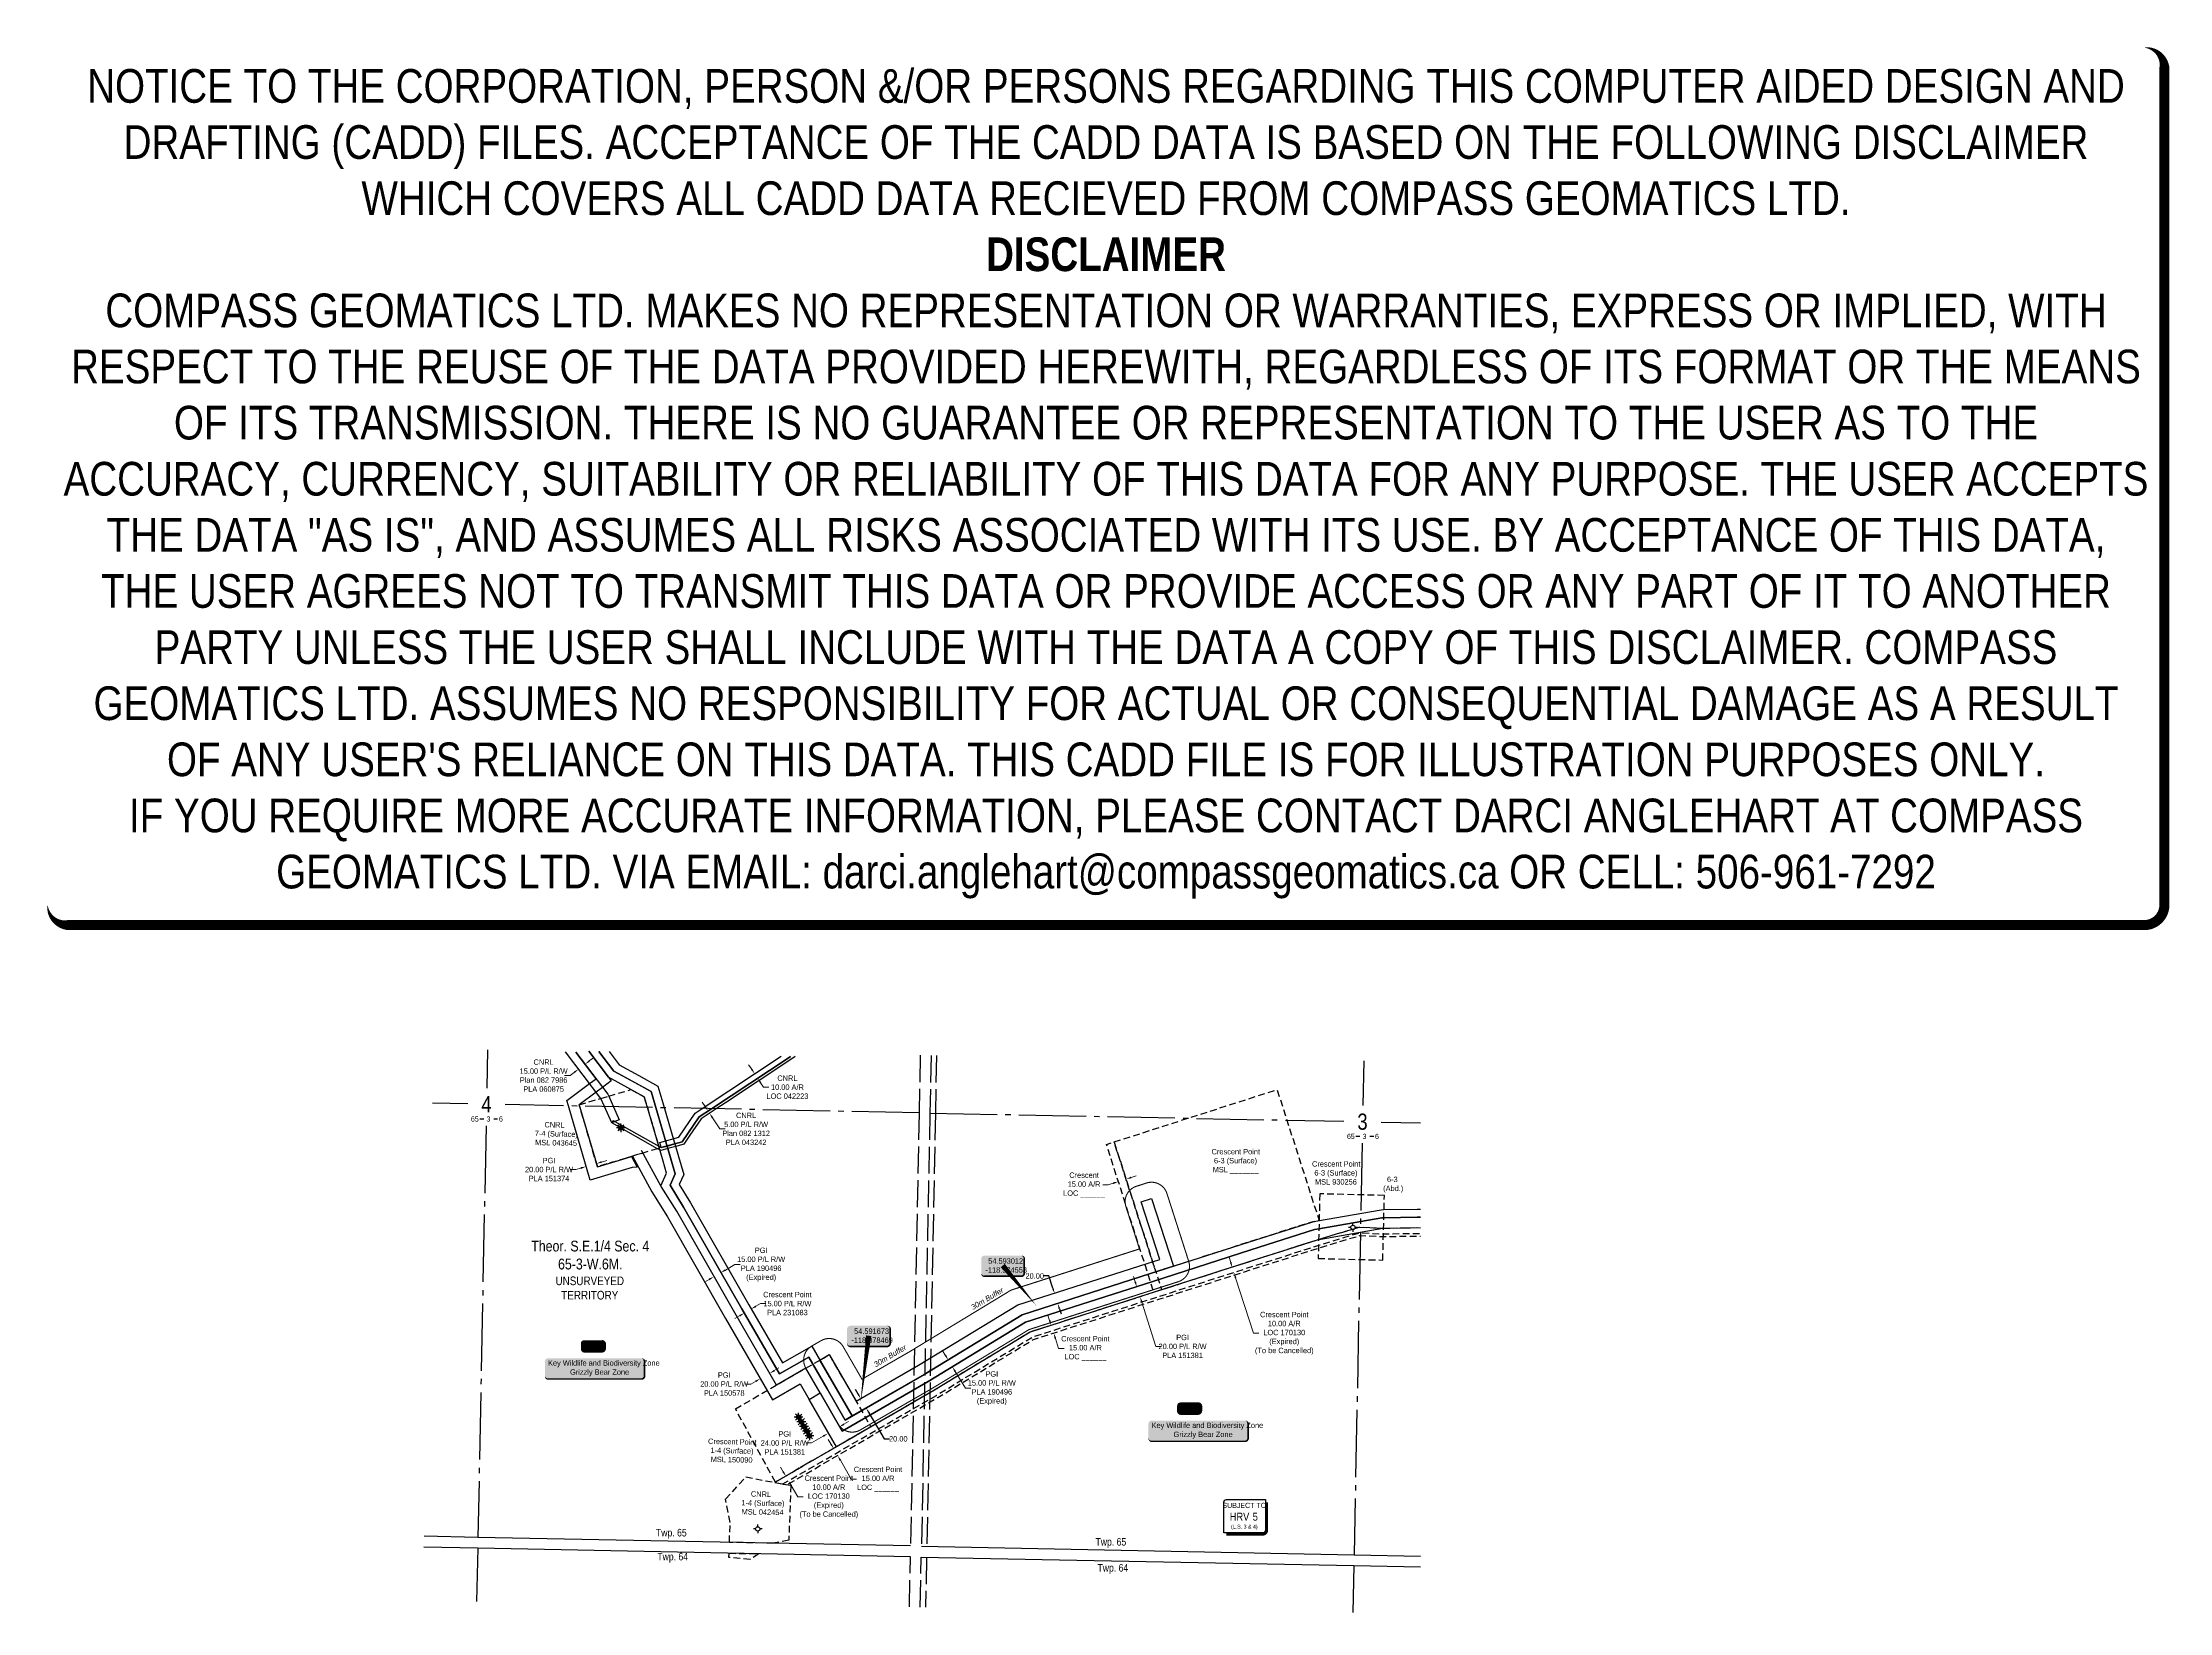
# Model space of a CAD drawing. Extents: x 409342 to 413290, y 6049802 to 6052716.
import ezdxf
from ezdxf.enums import TextEntityAlignment as Align

# ---------------------------------------------------------------- set-up
doc = ezdxf.new("R2010")
doc.units = 0
doc.header["$LTSCALE"] = 5
doc.header["$PDSIZE"] = 5
for name, pattern in [('foc-ACCESSROAD', [3.75, 2.5, -1.25]), ('foc-QUARTERLINE', [33, 25, -3, 2, -3]), ('foc-TIELINE', [1.875, 1.25, -0.625]), ('foc-UNSURVEYED', [12.5, 10, -2.5])]:
    doc.linetypes.add(name, pattern=pattern)
doc.layers.get('Defpoints').update_dxf_attribs({"color": 9})
for name, color, linetype in [('10', 1, 'Continuous'), ('9', 3, 'Continuous'), ('AS-WILDLIFE-BLOCK', 131, 'Continuous'), ('C-RW', 13, 'Continuous'), ('C-WS', 13, 'foc-ACCESSROAD'), ('CG-NOTES', 7, 'Continuous'), ('CTW', 7, 'Continuous'), ('D-TXT', 6, 'Continuous'), ('DETAIL-T', 7, 'Continuous'), ('F-AR', 190, 'foc-ACCESSROAD'), ('F-RW', 190, 'Continuous'), ('F-WS', 190, 'foc-ACCESSROAD'), ('L-QSEC', 8, 'foc-QUARTERLINE'), ('L-SEC', 7, 'Continuous'), ('L-USEC', 7, 'foc-UNSURVEYED'), ('P-BUFFER-YELLOW', 50, 'foc-TIELINE'), ('P-BUFFER-YELLOW-T', 50, 'Continuous'), ('P-PROPOSED', 10, 'Continuous'), ('P-TXT', 4, 'Continuous')]:
    doc.layers.add(name, color=color, linetype=linetype)
for name, color, linetype, lineweight in [('C-AR-T', 13, 'Continuous', 9), ('C-WS-T', 13, 'Continuous', 9), ('F-AR-T', 190, 'Continuous', 9), ('F-RW-T', 190, 'Continuous', 9), ('F-WS-T', 190, 'Continuous', 9)]:
    doc.layers.add(name, color=color, linetype=linetype, lineweight=lineweight)
doc.layers.add('DISCLAIMER', color=7, linetype='Continuous', plot=False)
doc.styles.add('175L', font='ARIALN.TTF', dxfattribs={"height": 20})
doc.styles.add('80', font='ARIALN.TTF', dxfattribs={"height": 10})
doc.styles.add('80CG', font='ARIALN.TTF', dxfattribs={"height": 10})
doc.styles.add('80L', font='ARIALN.TTF', dxfattribs={"height": 10})
doc.styles.add('HRV', font='ARIALN.TTF', dxfattribs={"height": 3})
doc.styles.add('SIMPLEX', font='ARIALN.TTF')
doc.dimstyles.new('Compass 5 000', dxfattribs={"dimscale": 5, "dimtxt": 9, "dimasz": 2, "dimexe": 0.2, "dimexo": 0.0625, "dimgap": 0.5, "dimtad": 0, "dimtih": 1, "dimtoh": 1, "dimzin": 0, "dimdsep": 46, "dimtxsty": '80CG', "dimcen": 0.1, "dimse1": 1, "dimse2": 1, "dimclrd": 256, "dimclrt": 256, "dimaunit": 1, "dimadec": 4, "dimazin": 0, "dimtfac": 0.06, "dimtofl": 0, "dimtmove": 0, "dimatfit": 1, "dimfxl": 0.2, "dimtolj": 1, "dimtzin": 0, "dimlwd": -1, "dimarcsym": 0})

msp = doc.modelspace()

# ---------------------------------------------------------------- texts
at = {"layer": '10', "color": 255, "style": 'SIMPLEX'}
for tag, p in [('4', (410165.854, 6050745.171)), ('3', (411792.044, 6050712.85))]:
    msp.add_attdef(tag, text='', height=29.987, dxfattribs=at).set_placement(p, align=Align.MIDDLE)
at = {"layer": '10', "color": 255, "style": '80L'}
for p in [(410151.426, 6050717.815), (411777.616, 6050685.493)]:
    msp.add_attdef('65', text='', height=9.496, dxfattribs=at).set_placement(p, align=Align.MIDDLE_RIGHT)
for p in [(410169.475, 6050717.815), (411795.665, 6050685.493)]:
    msp.add_attdef('3', text='', height=9.496, dxfattribs=at).set_placement(p, align=Align.MIDDLE_CENTER)
for p in [(410189.012, 6050717.815), (411815.202, 6050685.493)]:
    msp.add_attdef('6', text='', height=9.496, dxfattribs=at).set_placement(p, align=Align.MIDDLE_LEFT)
at = {"layer": 'C-WS-T', "color": 255, "attachment_point": 1, "style": '80L'}
for s, width, insert, char_height in [('\\pi3.2149;Crescent Point\\P\\pi7.6024;6-3 (Surface)\\P\\pi5.2024;MSL _______', 80.91939, (411508.681, 6050662.105), 9.9956), ('\\pi39.235;Crescent Point\\P\\pi43.622;6-3 (Surface)\\P\\pi44.71;MSL 930256', 152.95982, (411659.06, 6050639.394), 9.99564)]:
    msp.add_mtext_dynamic_manual_height_columns(s, width=width, gutter_width=50, heights=[0], dxfattribs=dict(at, insert=insert, char_height=char_height))
at = {"layer": 'C-WS-T', "color": 255, "insert": (410575.824, 6050124.576), "char_height": 9.99564, "attachment_point": 1, "rotation": 358.877107, "style": '80'}
msp.add_mtext_dynamic_manual_height_columns('\\pi1.4515;Crescent Point\\P\\pi6.2482;1-4 (Surface)\\P\\pi6.9368;MSL 150090', width=77.39305, gutter_width=45, heights=[0], dxfattribs=at)
at = {"layer": 'D-TXT', "color": 255, "char_height": 14, "attachment_point": 1, "style": '80L'}
for s, width, insert in [('Twp. 65', 113.04398, (410480.433, 6049956.79)), ('Twp. 65', 113.04398, (411296.349, 6049939.833)), ('Twp. 64', 112.79569, (410482.957, 6049912.322)), ('Twp. 64', 112.79569, (411300.006, 6049891.495))]:
    msp.add_mtext_dynamic_manual_height_columns(s, width=width, gutter_width=47.5, heights=[0], dxfattribs=dict(at, insert=insert))
at = {"layer": 'F-WS-T', "color": 255, "char_height": 9.99564, "attachment_point": 1, "rotation": 358.877107, "style": '80'}
for s, width, insert in [('\\pi18.02;CNRL\\P\\pi0.31248;7-4 (Surface)\\P\\pi1.308;MSL 043645', 66.22391, (410255.62, 6050712.632)), ('\\pi57.015;CNRL\\P\\pi39.659;1-4 (Surface)\\P\\pi40.347;MSL 042454', 144.21392, (410599.846, 6050027.894))]:
    msp.add_mtext_dynamic_manual_height_columns(s, width=width, gutter_width=45, heights=[0], dxfattribs=dict(at, insert=insert))
at = {"layer": 'P-BUFFER-YELLOW-T', "insert": (411063.839, 6050371.565), "char_height": 9.9956, "attachment_point": 1, "rotation": 30.566803, "style": '80L'}
msp.add_mtext_dynamic_manual_height_columns('{\\fArial Narrow|b0|i1|c0|p34;30m Buffer}', width=62.19912, gutter_width=50, heights=[0], dxfattribs=at)

# ---------------------------------------------------------------- blocks, each defined once
blk = doc.blocks.new('*D372')
at = {"layer": 'C-AR-T', "color": 255, "transparency": 16777216}
for p, q in [((410716.5, 6050063), (410711.5, 6050071.6)), ((410731.7, 6050037.1), (410743.9, 6050016.1)), ((410743.9, 6050016.1), (410753.9, 6050016.1))]:
    blk.add_line(p, q, dxfattribs=at)
for points in [[(410718, 6050063.8), (410715.1, 6050062.2), (410721.6, 6050054.4)], [(410733.1, 6050037.9), (410730.2, 6050036.3), (410726.6, 6050045.7)]]:
    blk.add_solid(points, dxfattribs=at)
at = {"layer": 'Defpoints', "color": 0, "transparency": 16777216}
for p in [(410854.1, 6050131.9), (410859.2, 6050123.2), (410726.6, 6050045.7)]:
    blk.add_point(p, dxfattribs=at)
at = {"layer": 'C-AR-T', "color": 255, "transparency": 16777216, "insert": (410801.3, 6050016.1), "char_height": 10, "attachment_point": 5, "style": '80CG'}
blk.add_mtext('\\A1;Crescent Point\\P10.00 A/R\\PLOC 170130\\P(Expired)\\P(To be Cancelled)', dxfattribs=at)
blk = doc.blocks.new('*D373')
at = {"layer": 'Defpoints', "color": 0, "transparency": 16777216}
for p in [(410529.4, 6050488.2), (410546.7, 6050498.1), (410674, 6050235.6)]:
    blk.add_point(p, dxfattribs=at)
at = {"layer": 'F-RW-T', "color": 255, "transparency": 16777216}
for p, q in [((410665.4, 6050230.7), (410656.7, 6050225.7)), ((410700.1, 6050250.6), (410708.8, 6050255.5)), ((410656.7, 6050225.7), (410646.7, 6050225.7))]:
    blk.add_line(p, q, dxfattribs=at)
for points in [[(410664.5, 6050232.1), (410666.2, 6050229.2), (410674, 6050235.6)], [(410699.3, 6050252), (410700.9, 6050249.1), (410691.4, 6050245.6)]]:
    blk.add_solid(points, dxfattribs=at)
at = {"layer": 'F-RW-T', "color": 255, "transparency": 16777216, "insert": (410607.2, 6050225.7), "char_height": 10, "attachment_point": 5, "style": '80CG'}
blk.add_mtext('\\A1;PGI\\P20.00 P/L R/W\\PPLA 150578', dxfattribs=at)
blk = doc.blocks.new('*D374')
at = {"layer": 'Defpoints', "color": 0, "transparency": 16777216}
for p in [(410791.6, 6050196.1), (410770.8, 6050184.1), (410799.8, 6050134)]:
    blk.add_point(p, dxfattribs=at)
at = {"layer": 'F-RW-T', "color": 255, "transparency": 16777216}
for p, q in [((410829.2, 6050151), (410837.9, 6050156)), ((410769.1, 6050116.3), (410759.1, 6050116.3)), ((410791.1, 6050129), (410769.1, 6050116.3))]:
    blk.add_line(p, q, dxfattribs=at)
for points in [[(410828.4, 6050152.5), (410830.1, 6050149.6), (410820.6, 6050146)], [(410790.3, 6050130.4), (410792, 6050127.6), (410799.8, 6050134)]]:
    blk.add_solid(points, dxfattribs=at)
at = {"layer": 'F-RW-T', "color": 255, "transparency": 16777216, "insert": (410719.5, 6050116.3), "char_height": 10, "attachment_point": 5, "style": '80CG'}
blk.add_mtext('\\A1;PGI\\P24.00 P/L R/W\\PPLA 151381', dxfattribs=at)
blk = doc.blocks.new('*D375')
at = {"layer": 'Defpoints', "color": 0, "transparency": 16777216}
for p in [(410350.4, 6050630.4), (410350.7, 6050629.5), (410369.6, 6050636)]:
    blk.add_point(p, dxfattribs=at)
at = {"layer": 'F-RW-T', "color": 255, "transparency": 16777216}
for p, q in [((410341.1, 6050626.7), (410331.5, 6050623.9)), ((410379.5, 6050637.9), (410389.1, 6050640.7)), ((410331.5, 6050623.9), (410321.5, 6050623.9))]:
    blk.add_line(p, q, dxfattribs=at)
for points in [[(410340.6, 6050628.3), (410341.5, 6050625.1), (410350.7, 6050629.5)], [(410379, 6050639.5), (410379.9, 6050636.3), (410369.9, 6050635.1)]]:
    blk.add_solid(points, dxfattribs=at)
at = {"layer": 'F-RW-T', "color": 255, "transparency": 16777216, "insert": (410281.9, 6050623.9), "char_height": 10, "attachment_point": 5, "style": '80CG'}
blk.add_mtext('\\A1;PGI\\P20.00 P/L R/W\\PPLA 151374', dxfattribs=at)
blk = doc.blocks.new('*D376')
at = {"layer": 'Defpoints', "color": 0, "transparency": 16777216}
for p in [(410587.7, 6050424.9), (410645, 6050326.6), (410657.9, 6050334.2)]:
    blk.add_point(p, dxfattribs=at)
at = {"layer": 'F-RW-T', "color": 255, "transparency": 16777216}
for p, q in [((410609.3, 6050437.4), (410626.6, 6050447.5)), ((410626.6, 6050447.5), (410636.6, 6050447.5)), ((410579.1, 6050419.8), (410570.5, 6050414.8))]:
    blk.add_line(p, q, dxfattribs=at)
for points in [[(410608.5, 6050438.9), (410610.2, 6050436), (410600.7, 6050432.4)], [(410578.3, 6050421.3), (410579.9, 6050418.4), (410587.7, 6050424.9)]]:
    blk.add_solid(points, dxfattribs=at)
at = {"layer": 'F-RW-T', "color": 255, "transparency": 16777216, "insert": (410675.7, 6050447.5), "char_height": 10, "attachment_point": 5, "style": '80CG'}
blk.add_mtext('\\A1;PGI\\P15.00 P/L R/W\\PPLA 190496\\P(Expired)', dxfattribs=at)
blk = doc.blocks.new('GAS')
h = blk.add_hatch(color=255)
h.dxf.hatch_style = 1
edge = h.paths.add_edge_path()
edge.add_arc((0, 0), 0.9, 0, 360)
for p, q in [((-0.81, 0), (-1.62, 0)), ((-0.57, 0.57), (-1.14, 1.14)), ((0, 0.81), (0, 1.62)), ((0.57, 0.57), (1.14, 1.14)), ((1.62, 0), (0.81, 0)), ((-0.57, -0.57), (-1.14, -1.14)), ((0, -0.81), (0, -1.62)), ((1.14, -1.14), (0.57, -0.57))]:
    blk.add_line(p, q)
blk.add_circle((0, 0), 0.8)
blk = doc.blocks.new('GABD')
for p, q in [((-0.81, 0), (-1.62, 0)), ((0, 0.81), (0, 1.62)), ((1.62, 0), (0.81, 0)), ((0, -0.81), (0, -1.62))]:
    blk.add_line(p, q)
blk.add_circle((0, 0), 0.8)
blk = doc.blocks.new('HRV')
blk.add_lwpolyline([(-35.1, 31.6), (37.2, 31.6), (37.2, -25.5, -0.414214), (32.2, -30.5), (-40.1, -30.5), (-40.1, 26.6, -0.414214)], format="xyb", close=True)
at = {"const_width": 5, "flags": 128}
blk.add_lwpolyline([(-35.1, -33), (32.2, -33, 0.414214), (39.7, -25.5), (39.7, 26.6)], format="xyb", dxfattribs=at)
at = {"style": '80L'}
blk.add_text('SUBJECT TO', height=9.5, dxfattribs=at).set_placement((-2, 13.1), align=Align.BOTTOM_CENTER)
blk.add_attdef('(N.W.1/4 00)', text='', height=7.12, dxfattribs=at).set_placement((-2, -24.4), align=Align.BOTTOM_CENTER)
at = {"layer": 'CTW', "color": 3, "style": 'HRV'}
blk.add_text('HRV', height=15, dxfattribs=at).set_placement((-10.9, -0.2), align=Align.MIDDLE_CENTER)
blk.add_attdef('0', text='', height=15, dxfattribs=at).set_placement((18.3, -0.2), align=Align.MIDDLE_CENTER)
blk = doc.blocks.new('*D370')
at = {"layer": 'Defpoints', "color": 0, "transparency": 16777216}
for p in [(411373.1, 6050406.1), (411435.5, 6050426.1), (411441.6, 6050407.1)]:
    blk.add_point(p, dxfattribs=at)
at = {"layer": 'F-RW-T', "color": 255, "transparency": 16777216}
for p, q in [((411370, 6050415.6), (411367, 6050425.2)), ((411382.2, 6050377.6), (411408.5, 6050295.5)), ((411408.5, 6050295.5), (411418.5, 6050295.5))]:
    blk.add_line(p, q, dxfattribs=at)
for points in [[(411371.6, 6050416.1), (411368.4, 6050415.1), (411373.1, 6050406.1)], [(411383.8, 6050378.1), (411380.6, 6050377.1), (411379.2, 6050387.1)]]:
    blk.add_solid(points, dxfattribs=at)
at = {"layer": 'F-RW-T', "color": 255, "transparency": 16777216, "insert": (411458, 6050295.5), "char_height": 10, "attachment_point": 5, "style": '80CG'}
blk.add_mtext('\\A1;PGI\\P20.00 P/L R/W\\PPLA 151381', dxfattribs=at)
blk = doc.blocks.new('*D371')
at = {"layer": 'C-AR-T', "color": 255, "transparency": 16777216}
for p, q in [((411547.3, 6050451.5), (411544.2, 6050461.1)), ((411556.4, 6050423), (411589.5, 6050319.9)), ((411589.5, 6050319.9), (411599.5, 6050319.9))]:
    blk.add_line(p, q, dxfattribs=at)
for points in [[(411548.9, 6050452), (411545.7, 6050451), (411550.3, 6050442)], [(411558, 6050423.5), (411554.8, 6050422.5), (411553.4, 6050432.5)]]:
    blk.add_solid(points, dxfattribs=at)
at = {"layer": 'Defpoints', "color": 0, "transparency": 16777216}
for p in [(411521.7, 6050432.8), (411553.4, 6050432.5), (411524.8, 6050423.3)]:
    blk.add_point(p, dxfattribs=at)
at = {"layer": 'C-AR-T', "color": 255, "transparency": 16777216, "insert": (411646.8, 6050319.9), "char_height": 10, "attachment_point": 5, "style": '80CG'}
blk.add_mtext('\\A1;Crescent Point\\P10.00 A/R\\PLOC 170130\\P(Expired)\\P(To be Cancelled)', dxfattribs=at)
blk = doc.blocks.new('*D378')
at = {"layer": 'Defpoints', "color": 0, "transparency": 16777216}
for p in [(411088.5, 6050310.1), (411096.3, 6050297.3), (411030.8, 6050257.5)]:
    blk.add_point(p, dxfattribs=at)
at = {"layer": 'F-RW-T', "color": 255, "transparency": 16777216}
for p, q in [((411017.8, 6050278.9), (411012.6, 6050287.5)), ((411036, 6050249), (411054.8, 6050218)), ((411054.8, 6050218), (411064.8, 6050218))]:
    blk.add_line(p, q, dxfattribs=at)
for points in [[(411019.2, 6050279.8), (411016.4, 6050278.1), (411023, 6050270.4)], [(411037.4, 6050249.8), (411034.5, 6050248.1), (411030.8, 6050257.5)]]:
    blk.add_solid(points, dxfattribs=at)
at = {"layer": 'F-RW-T', "color": 255, "transparency": 16777216, "insert": (411103.9, 6050218), "char_height": 10, "attachment_point": 5, "style": '80CG'}
blk.add_mtext('\\A1;PGI\\P15.00 P/L R/W\\PPLA 190496\\P(Expired)', dxfattribs=at)
blk = doc.blocks.new('*D379')
at = {"layer": 'Defpoints', "color": 0, "transparency": 16777216}
for p in [(410641, 6050363.2), (410654, 6050370.8), (410657.3, 6050365)]:
    blk.add_point(p, dxfattribs=at)
at = {"layer": 'F-RW-T', "color": 255, "transparency": 16777216}
for p, q in [((410635.7, 6050352.4), (410627.1, 6050347.4)), ((410666, 6050370), (410674.6, 6050375.1)), ((410674.6, 6050375.1), (410684.6, 6050375.1))]:
    blk.add_line(p, q, dxfattribs=at)
for points in [[(410634.9, 6050353.8), (410636.6, 6050351), (410644.4, 6050357.4)], [(410665.1, 6050371.5), (410666.8, 6050368.6), (410657.3, 6050365)]]:
    blk.add_solid(points, dxfattribs=at)
at = {"layer": 'F-RW-T', "color": 255, "transparency": 16777216, "insert": (410724.4, 6050375.1), "char_height": 10, "attachment_point": 5, "style": '80CG'}
blk.add_mtext('\\A1;Crescent Point\\P15.00 P/L R/W\\PPLA 231083', dxfattribs=at)
blk = doc.blocks.new('*D380')
at = {"layer": 'Defpoints', "color": 0, "transparency": 16777216}
for p in [(410579.9, 6050728.3), (410591.2, 6050741.8), (410593.9, 6050737.6)]:
    blk.add_point(p, dxfattribs=at)
at = {"layer": 'F-RW-T', "color": 255, "transparency": 16777216}
for p, q in [((410571.6, 6050740.9), (410566.1, 6050749.2)), ((410585.4, 6050720), (410599.1, 6050699.4)), ((410599.1, 6050699.4), (410609.1, 6050699.4))]:
    blk.add_line(p, q, dxfattribs=at)
for points in [[(410573, 6050741.8), (410570.2, 6050739.9), (410577.1, 6050732.5)], [(410586.8, 6050720.9), (410584, 6050719.1), (410579.9, 6050728.3)]]:
    blk.add_solid(points, dxfattribs=at)
at = {"layer": 'F-RW-T', "color": 255, "transparency": 16777216, "insert": (410647.8, 6050699.4), "char_height": 10, "attachment_point": 5, "style": '80CG'}
blk.add_mtext('\\A1;CNRL \\P5.00 P/L R/W\\PPlan 082 1312\\PPLA 043242', dxfattribs=at)
blk = doc.blocks.new('*D381')
at = {"layer": 'Defpoints', "color": 0, "transparency": 16777216}
for p in [(410659.6, 6050799.2), (410665.1, 6050790.8), (410669.1, 6050793.4)]:
    blk.add_point(p, dxfattribs=at)
at = {"layer": 'F-AR-T', "color": 255, "transparency": 16777216}
for p, q in [((410658.1, 6050810.2), (410652.5, 6050818.5)), ((410674.7, 6050785.1), (410680.2, 6050776.8)), ((410680.2, 6050776.8), (410690.2, 6050776.8))]:
    blk.add_line(p, q, dxfattribs=at)
for points in [[(410659.5, 6050811.1), (410656.7, 6050809.2), (410663.6, 6050801.8)], [(410676, 6050786), (410673.3, 6050784.2), (410669.1, 6050793.4)]]:
    blk.add_solid(points, dxfattribs=at)
at = {"layer": 'F-AR-T', "color": 255, "transparency": 16777216, "insert": (410724.5, 6050776.8), "char_height": 10, "attachment_point": 5, "style": '80CG'}
blk.add_mtext('\\A1;CNRL\\P10.00 A/R\\PLOC 042223', dxfattribs=at)
blk = doc.blocks.new('*U390')
h = blk.add_hatch(color=255)
edge = h.paths.add_edge_path()
edge.add_line((-86.5, -20), (86.5, -20))
edge.add_arc((86.5, -14), 6, 270, 360)
edge.add_line((92.5, -14), (92.5, 12.5))
edge.add_arc((86.5, 12.5), 6, 0, 90)
edge.add_line((86.5, 18.5), (-86.5, 18.5))
edge.add_arc((-86.5, 12.5), 6, 90, 180)
edge.add_line((-92.5, 12.5), (-92.5, -14))
edge.add_arc((-86.5, -14), 6, 180, 270)
at = {"color": 131, "flags": 128}
blk.add_lwpolyline([(-86.5, -20, 3, 3, 0), (86.5, -20, 3, 3, 0.414214), (92.5, -14, 3, 3, 0), (92.5, 12.5, 3, 0, 0.414214), (86.5, 18.5, 0, 0, 0), (-86.5, 18.5, 0, 0, 0.414214), (-92.5, 12.5, 0, 0, 0), (-92.5, -14, 0, 3, 0.414214)], format="xyseb", close=True, dxfattribs=at)
at = {"color": 131, "style": '80'}
blk.add_attdef('ENTER_TEXT_001', (-36, -5), '', height=10, dxfattribs=at)
blk = doc.blocks.new('*D386')
at = {"layer": 'Defpoints', "color": 0, "transparency": 16777216}
for p in [(410336.9, 6050810.4), (410338.6, 6050808.2), (410350.5, 6050817.2)]:
    blk.add_point(p, dxfattribs=at)
at = {"layer": 'F-RW-T', "color": 255, "transparency": 16777216}
for p, q in [((410356.7, 6050825.5), (410364.7, 6050831.6)), ((410320.9, 6050798.3), (410310.9, 6050798.3)), ((410328.9, 6050804.4), (410320.9, 6050798.3))]:
    blk.add_line(p, q, dxfattribs=at)
for points in [[(410355.7, 6050826.8), (410357.8, 6050824.2), (410348.8, 6050819.5)], [(410327.9, 6050805.7), (410329.9, 6050803), (410336.9, 6050810.4)]]:
    blk.add_solid(points, dxfattribs=at)
at = {"layer": 'F-RW-T', "color": 255, "transparency": 16777216, "insert": (410271.9, 6050798.3), "char_height": 10, "attachment_point": 5, "style": '80CG'}
blk.add_mtext('\\A1;CNRL \\P15.00 P/L R/W\\PPlan 082 7986\\PPLA 060875', dxfattribs=at)
blk = doc.blocks.new('*D388')
at = {"layer": 'Defpoints', "color": 0, "transparency": 16777216}
for p in [(411214.9, 6050392.2), (411220.3, 6050393.9), (411221, 6050373.2)]:
    blk.add_point(p, dxfattribs=at)
at = {"layer": 'P-TXT', "color": 255, "transparency": 16777216}
for p, q in [((411209.9, 6050426.3), (411199.9, 6050426.3)), ((411217.2, 6050403.5), (411209.9, 6050426.3)), ((411229.4, 6050365.4), (411232.5, 6050355.9))]:
    blk.add_line(p, q, dxfattribs=at)
for points in [[(411218.8, 6050404), (411215.6, 6050402.9), (411220.3, 6050393.9)], [(411231, 6050365.9), (411227.8, 6050364.9), (411226.4, 6050374.9)]]:
    blk.add_solid(points, dxfattribs=at)
at = {"layer": 'P-TXT', "color": 255, "transparency": 16777216, "insert": (411183.5, 6050426.3), "char_height": 10, "attachment_point": 5, "style": '80CG'}
blk.add_mtext('\\A1;20.00', dxfattribs=at)
blk = doc.blocks.new('*D389')
at = {"layer": 'Defpoints', "color": 0, "transparency": 16777216}
for p in [(410928.5, 6050237.8), (410860.7, 6050198.4), (410938.6, 6050220.5)]:
    blk.add_point(p, dxfattribs=at)
at = {"layer": 'P-TXT', "color": 255, "transparency": 16777216}
for p, q in [((410855.7, 6050207.1), (410850.6, 6050215.7)), ((410875.7, 6050172.5), (410903.9, 6050124)), ((410903.9, 6050124), (410913.9, 6050124))]:
    blk.add_line(p, q, dxfattribs=at)
for points in [[(410857.1, 6050207.9), (410854.2, 6050206.3), (410860.7, 6050198.4)], [(410877.2, 6050173.3), (410874.3, 6050171.7), (410870.7, 6050181.1)]]:
    blk.add_solid(points, dxfattribs=at)
at = {"layer": 'P-TXT', "color": 255, "transparency": 16777216, "insert": (410930.3, 6050124), "char_height": 10, "attachment_point": 5, "style": '80CG'}
blk.add_mtext('\\A1;20.00', dxfattribs=at)
blk = doc.blocks.new('*D391')
at = {"layer": 'Defpoints', "color": 0, "transparency": 16777216}
for p in [(410802.6, 6050101.3), (410810.1, 6050088.3), (410817.8, 6050092.7)]:
    blk.add_point(p, dxfattribs=at)
at = {"layer": 'F-AR-T', "color": 255, "transparency": 16777216}
for p, q in [((410805.3, 6050114.4), (410800.2, 6050123)), ((410822.8, 6050084.1), (410842.9, 6050049.2)), ((410842.9, 6050049.2), (410852.9, 6050049.2))]:
    blk.add_line(p, q, dxfattribs=at)
for points in [[(410806.7, 6050115.2), (410803.8, 6050113.5), (410810.3, 6050105.7)], [(410824.2, 6050084.9), (410821.3, 6050083.2), (410817.8, 6050092.7)]]:
    blk.add_solid(points, dxfattribs=at)
at = {"layer": 'F-AR-T', "color": 255, "transparency": 16777216, "insert": (410892.7, 6050049.2), "char_height": 10, "attachment_point": 5, "style": '80CG'}
blk.add_mtext('\\A1;Crescent Point\\P15.00 A/R^JLOC ______', dxfattribs=at)
blk = doc.blocks.new('*D392')
at = {"layer": 'Defpoints', "color": 0, "transparency": 16777216}
for p in [(411194.7, 6050328), (411199.3, 6050313.7), (411218.8, 6050320)]:
    blk.add_point(p, dxfattribs=at)
at = {"layer": 'F-AR-T', "color": 255, "transparency": 16777216}
for p, q in [((411211.2, 6050343.8), (411208.1, 6050353.3)), ((411221.9, 6050310.5), (411227.9, 6050291.8)), ((411227.9, 6050291.8), (411237.9, 6050291.8))]:
    blk.add_line(p, q, dxfattribs=at)
for points in [[(411212.8, 6050344.3), (411209.6, 6050343.3), (411214.2, 6050334.3)], [(411223.4, 6050311), (411220.3, 6050309.9), (411218.8, 6050320)]]:
    blk.add_solid(points, dxfattribs=at)
at = {"layer": 'F-AR-T', "color": 255, "transparency": 16777216, "insert": (411277.6, 6050291.8), "char_height": 10, "attachment_point": 5, "style": '80CG'}
blk.add_mtext('\\A1;Crescent Point\\P15.00 A/R^JLOC ______', dxfattribs=at)
blk = doc.blocks.new('*D396')
at = {"layer": 'C-AR-T', "color": 255, "transparency": 16777216}
for p, q in [((411319.8, 6050595.4), (411309.8, 6050595.4)), ((411329.3, 6050598.5), (411319.8, 6050595.4)), ((411362.6, 6050609.2), (411372.1, 6050612.2))]:
    blk.add_line(p, q, dxfattribs=at)
for points in [[(411328.8, 6050600.1), (411329.8, 6050596.9), (411338.8, 6050601.5)], [(411362.1, 6050610.8), (411363.1, 6050607.6), (411353.1, 6050606.1)]]:
    blk.add_solid(points, dxfattribs=at)
at = {"layer": 'Defpoints', "color": 0, "transparency": 16777216}
for p in [(411337.1, 6050607), (411338.8, 6050601.5), (411351.4, 6050611.6)]:
    blk.add_point(p, dxfattribs=at)
at = {"layer": 'C-AR-T', "color": 255, "transparency": 16777216, "insert": (411275.2, 6050595.4), "char_height": 10, "attachment_point": 5, "style": '80CG'}
blk.add_mtext('\\A1;Crescent\\P15.00 A/R\\PLOC ______', dxfattribs=at)
blk = doc.blocks.new('*U541')
h = blk.add_hatch(color=254)
edge = h.paths.add_edge_path()
edge.add_line((-34, -20), (34, -20))
edge.add_arc((34, -14), 6, 270, 360)
edge.add_line((40, -14), (40, 12.5))
edge.add_arc((34, 12.5), 6, 0, 90)
edge.add_line((34, 18.5), (-34, 18.5))
edge.add_arc((-34, 12.5), 6, 90, 180)
edge.add_line((-40, 12.5), (-40, -14))
edge.add_arc((-34, -14), 6, 180, 270)
at = {"color": 1, "flags": 128}
blk.add_lwpolyline([(-34, -20, 3, 3, 0), (34, -20, 3, 3, 0.414214), (40, -14, 3, 3, 0), (40, 12.5, 3, 0, 0.414214), (34, 18.5, 0, 0, 0), (-34, 18.5, 0, 0, 0.414214), (-40, 12.5, 0, 0, 0), (-40, -14, 0, 3, 0.414214)], format="xyseb", close=True, dxfattribs=at)
at = {"color": 254, "flags": 128}
blk.add_lwpolyline([(-15.2, -126.2, 0, 10, 0), (0, 0, 5, 5, 0)], format="xyseb", dxfattribs=at)
at = {"color": 1, "style": '80'}
blk.add_attdef('ENTER_TEXT_001', (-36, -5), '', height=10, dxfattribs=at)
blk = doc.blocks.new('*U542')
h = blk.add_hatch(color=254)
edge = h.paths.add_edge_path()
edge.add_line((-34, -20), (34, -20))
edge.add_arc((34, -14), 6, 270, 360)
edge.add_line((40, -14), (40, 12.5))
edge.add_arc((34, 12.5), 6, 0, 90)
edge.add_line((34, 18.5), (-34, 18.5))
edge.add_arc((-34, 12.5), 6, 90, 180)
edge.add_line((-40, 12.5), (-40, -14))
edge.add_arc((-34, -14), 6, 180, 270)
at = {"color": 1, "flags": 128}
blk.add_lwpolyline([(-34, -20, 3, 3, 0), (34, -20, 3, 3, 0.414214), (40, -14, 3, 3, 0), (40, 12.5, 3, 0, 0.414214), (34, 18.5, 0, 0, 0), (-34, 18.5, 0, 0, 0.414214), (-40, 12.5, 0, 0, 0), (-40, -14, 0, 3, 0.414214)], format="xyseb", close=True, dxfattribs=at)
at = {"color": 254, "flags": 128}
blk.add_lwpolyline([(63, -75.4, 0, 10, 0), (0, 0, 5, 5, 0)], format="xyseb", dxfattribs=at)
at = {"color": 1, "style": '80'}
blk.add_attdef('ENTER_TEXT_001', (-36, -5), '', height=10, dxfattribs=at)
blk = doc.blocks.new('*U544')
h = blk.add_hatch(color=254)
edge = h.paths.add_edge_path()
edge.add_line((-16.5, -11.5), (16.5, -11.5))
edge.add_arc((16.5, -5.5), 6, 270, 360)
edge.add_line((22.5, -5.5), (22.5, 4))
edge.add_arc((16.5, 4), 6, 0, 90)
edge.add_line((16.5, 10), (-16.5, 10))
edge.add_arc((-16.5, 4), 6, 90, 180)
edge.add_line((-22.5, 4), (-22.5, -5.5))
edge.add_arc((-16.5, -5.5), 6, 180, 270)
at = {"color": 1, "flags": 128}
blk.add_lwpolyline([(-16.5, -11.5, 3, 3, 0), (16.5, -11.5, 3, 3, 0.414214), (22.5, -5.5, 3, 3, 0), (22.5, 4, 3, 0, 0.414214), (16.5, 10, 0, 0, 0), (-16.5, 10, 0, 0, 0.414214), (-22.5, 4, 0, 0, 0), (-22.5, -5.5, 0, 3, 0.414214)], format="xyseb", close=True, dxfattribs=at)
blk.add_lwpolyline([(-15.9, 0, 0, 10, 0), (0, 0, 5, 5, 0)], format="xyseb", dxfattribs=at)
at = {"color": 1, "style": '80'}
blk.add_attdef('ENTER_TEXT_001', (-36, -5), '', height=10, dxfattribs=at)
blk = doc.blocks.new('Disclaimer_Legal')
at = {"layer": 'DISCLAIMER', "color": 254, "flags": 128}
blk.add_lwpolyline([(-3612.9, -1104.6, 37.5, 37.5, 0), (4096.1, -1104.6, 37.5, 37.5, 0.414214), (4171.1, -1029.6, 37.5, 37.5, 0), (4171.1, 2078.7, 37.5, 0, 0.414214), (4096.1, 2153.7, 0, 0, 0), (-3612.9, 2153.7, 0, 0, 0.414214), (-3687.9, 2078.7, 0, 0, 0), (-3687.9, -1029.6, 0, 37.5, 0.414214)], format="xyseb", close=True, dxfattribs=at)
at = {"layer": 'DISCLAIMER', "color": 254, "insert": (241.6, 533.9), "char_height": 125, "width": 7717.568, "attachment_point": 5, "style": '80'}
blk.add_mtext('NOTICE TO THE CORPORATION, PERSON &/OR PERSONS REGARDING THIS COMPUTER AIDED DESIGN AND DRAFTING (CADD) FILES. ACCEPTANCE OF THE CADD DATA IS BASED ON THE FOLLOWING DISCLAIMER WHICH COVERS ALL CADD DATA RECIEVED FROM COMPASS GEOMATICS LTD.\\P{\\fArial Narrow|b1|i0|c0|p34;DISCLAIMER}\\PCOMPASS GEOMATICS LTD. MAKES NO REPRESENTATION OR WARRANTIES, EXPRESS OR IMPLIED, WITH RESPECT TO THE REUSE OF THE DATA PROVIDED HEREWITH, REGARDLESS OF ITS FORMAT OR THE MEANS OF ITS TRANSMISSION. THERE IS NO GUARANTEE OR REPRESENTATION TO THE USER AS TO THE ACCURACY, CURRENCY, SUITABILITY OR RELIABILITY OF THIS DATA FOR ANY PURPOSE. THE USER ACCEPTS THE DATA "AS IS", AND ASSUMES ALL RISKS ASSOCIATED WITH ITS USE. BY ACCEPTANCE OF THIS DATA, THE USER AGREES NOT TO TRANSMIT THIS DATA OR PROVIDE ACCESS OR ANY PART OF IT TO ANOTHER PARTY UNLESS THE USER SHALL INCLUDE WITH THE DATA A COPY OF THIS DISCLAIMER. COMPASS GEOMATICS LTD. ASSUMES NO RESPONSIBILITY FOR ACTUAL OR CONSEQUENTIAL DAMAGE AS A RESULT OF ANY USER\'S RELIANCE ON THIS DATA. THIS CADD FILE IS FOR ILLUSTRATION PURPOSES ONLY.\\PIF YOU REQUIRE MORE ACCURATE INFORMATION, PLEASE CONTACT DARCI ANGLEHART AT COMPASS GEOMATICS LTD. VIA EMAIL: darci.anglehart@compassgeomatics.ca OR CELL: 506-961-7292', dxfattribs=at)

# ---------------------------------------------------------------- dimensions: what is measured, and where the dimension line sits
at = {"layer": 'C-AR-T', "color": 255}
dim = msp.add_aligned_dim(p1=(411351.354, 6050611.555), p2=(411337.078, 6050606.973), distance=5.7, text='Crescent\\P15.00 A/R\\PLOC ______', dimstyle='Compass 5 000', override={"dimclrd": 255, "dimclrt": 255}, dxfattribs=at)
dim.commit()
dim.dimension.update_dxf_attribs({"geometry": '*D396', "text_midpoint": (411275.172, 6050595.433)})
for base, p1, p2, angle, picture, middle in [((411553.382, 6050432.485), (411521.701, 6050432.825), (411524.754, 6050423.304), 287.780424, '*D371', (411646.833, 6050319.86)), ((410726.615, 6050045.727), (410854.1, 6050131.86), (410859.151, 6050123.222), 300.315348, '*D372', (410801.264, 6050016.111))]:
    dim = msp.add_linear_dim(base=base, p1=p1, p2=p2, angle=angle, text='Crescent Point\\P10.00 A/R\\PLOC 170130\\P(Expired)\\P(To be Cancelled)', dimstyle='Compass 5 000', override={"dimclrd": 255, "dimclrt": 255}, dxfattribs=at)
    dim.commit()
    dim.dimension.update_dxf_attribs({"geometry": picture, "text_midpoint": middle, "dimtype": 161})
at = {"layer": 'F-AR-T', "color": 255}
dim = msp.add_aligned_dim(p1=(410659.575, 6050799.154), p2=(410665.121, 6050790.78), distance=4.819, text='CNRL\\P10.00 A/R\\PLOC 042223', dimstyle='Compass 5 000', override={"dimclrd": 255, "dimclrt": 255}, dxfattribs=at)
dim.commit()
dim.dimension.update_dxf_attribs({"geometry": '*D381', "text_midpoint": (410724.482, 6050776.765)})
for base, p1, p2, angle, picture, middle in [((411218.809, 6050319.975), (411194.727, 6050328.001), (411199.304, 6050313.723), 287.772642, '*D392', (411277.616, 6050291.755)), ((410817.756, 6050092.736), (410802.566, 6050101.275), (410810.067, 6050088.293), 300.022161, '*D391', (410892.688, 6050049.179))]:
    dim = msp.add_linear_dim(base=base, p1=p1, p2=p2, angle=angle, text='Crescent Point\\P15.00 A/R^JLOC ______', dimstyle='Compass 5 000', override={"dimclrd": 255, "dimclrt": 255}, dxfattribs=at)
    dim.commit()
    dim.dimension.update_dxf_attribs({"geometry": picture, "text_midpoint": middle, "dimtype": 161})
at = {"layer": 'F-RW-T', "color": 255}
for base, p1, p2, angle, text, picture, middle in [((410336.867, 6050810.421), (410350.493, 6050817.222), (410338.576, 6050808.172), 217.214061, 'CNRL \\P15.00 P/L R/W\\PPlan 082 7986\\PPLA 060875', '*D386', (410271.854, 6050798.325)), ((410579.907, 6050728.347), (410591.174, 6050741.81), (410593.936, 6050737.642), 303.529092, 'CNRL \\P5.00 P/L R/W\\PPlan 082 1312\\PPLA 043242', '*D380', (410647.765, 6050699.44)), ((410674.049, 6050235.641), (410546.716, 6050498.13), (410529.363, 6050488.188), 209.80869, 'PGI\\P20.00 P/L R/W\\PPLA 150578', '*D373', (410607.156, 6050225.698)), ((410587.737, 6050424.864), (410657.931, 6050334.156), (410644.97, 6050326.606), 210.219651, 'PGI\\P15.00 P/L R/W\\PPLA 190496\\P(Expired)', '*D376', (410675.699, 6050447.508)), ((411373.084, 6050406.117), (411441.58, 6050407.061), (411435.49, 6050426.089), 107.746714, 'PGI\\P20.00 P/L R/W\\PPLA 151381', '*D370', (411458.014, 6050295.537)), ((411030.789, 6050257.533), (411088.548, 6050310.118), (411096.333, 6050297.281), 301.233982, 'PGI\\P15.00 P/L R/W\\PPLA 190496\\P(Expired)', '*D378', (411103.874, 6050217.96)), ((410799.779, 6050134.004), (410791.591, 6050196.14), (410770.81, 6050184.129), 210.024971, 'PGI\\P24.00 P/L R/W\\PPLA 151381', '*D374', (410719.53, 6050116.256))]:
    dim = msp.add_linear_dim(base=base, p1=p1, p2=p2, angle=angle, text=text, dimstyle='Compass 5 000', override={"dimclrd": 255, "dimclrt": 255}, dxfattribs=at)
    dim.commit()
    dim.dimension.update_dxf_attribs({"geometry": picture, "text_midpoint": middle, "dimtype": 161})
for p1, p2, distance, text, picture, middle in [((410369.626, 6050635.962), (410350.417, 6050630.365), 0.859, 'PGI\\P20.00 P/L R/W\\PPLA 151374', '*D375', (410281.916, 6050623.946)), ((410640.993, 6050363.24), (410653.955, 6050370.79), -6.712, 'Crescent Point\\P15.00 P/L R/W\\PPLA 231083', '*D379', (410724.377, 6050375.056))]:
    dim = msp.add_aligned_dim(p1=p1, p2=p2, distance=distance, text=text, dimstyle='Compass 5 000', override={"dimclrd": 255, "dimclrt": 255}, dxfattribs=at)
    dim.commit()
    dim.dimension.update_dxf_attribs({"geometry": picture, "text_midpoint": middle})
at = {"layer": 'P-TXT'}
dim = msp.add_linear_dim(base=(411220.274, 6050393.934), p1=(411221.037, 6050373.186), p2=(411214.936, 6050392.223), angle=107.772191, text='20.00', dimstyle='Compass 5 000', override={"dimclrd": 255, "dimclrt": 255}, dxfattribs=at)
dim.commit()
dim.dimension.update_dxf_attribs({"geometry": '*D388', "text_midpoint": (411183.52, 6050426.261), "dimtype": 161})

# ---------------------------------------------------------------- linework, layer by layer
at = {"layer": '9', "color": 255}
for p, q in [((410160.774, 6050717.353), (410153.571, 6050717.353)), ((410186.549, 6050717.353), (410179.346, 6050717.353)), ((411786.964, 6050685.032), (411779.761, 6050685.032)), ((411812.739, 6050685.032), (411805.536, 6050685.032))]:
    msp.add_line(p, q, dxfattribs=at)
at = {"layer": 'C-RW', "color": 255, "flags": 128}
msp.add_lwpolyline([(410393.592, 6050843.122), (410412.363, 6050818.421), (410448.473, 6050798.591), (410484.152, 6050779.008), (410493.296, 6050747.607), (410514.302, 6050675.513), (410515.342, 6050671.945), (410516.298, 6050668.659), (410516.737, 6050667.152), (410522.334, 6050647.945), (410531.993, 6050614.789), (410523.536, 6050595.974), (410544.688, 6050561.913), (410652.921, 6050372.572), (410715.296, 6050264.84), (410769.592, 6050296.22), (410811.275, 6050224.071), (410844.608, 6050166.407), (410831.628, 6050158.903), (410798.292, 6050216.57), (410764.111, 6050275.735), (410709.827, 6050244.362), (410639.925, 6050365.096), (410531.806, 6050554.235), (410506.589, 6050594.843), (410516.053, 6050615.898), (410478.901, 6050743.412), (410471.493, 6050768.852), (410402.354, 6050806.812), (410374.582, 6050843.356)], dxfattribs=at)
at = {"layer": 'C-WS', "color": 255, "flags": 128}
for points in [[(411330.928, 6050675.188), (411633.423, 6050772.287), (411711.458, 6050529.181), (411699.506, 6050527.082), (411580.168, 6050488.969), (411408.401, 6050433.833)], [(411419.093, 6050400.523), (411404.817, 6050395.941), (411316.652, 6050670.606), (411330.928, 6050675.188)]]:
    msp.add_lwpolyline(points, close=True, dxfattribs=at)
at = {"layer": 'C-WS', "color": 255}
msp.add_lwpolyline([(411829.58, 6050455.83), (411832.62, 6050575.74), (411712.72, 6050578.79), (411709.67, 6050458.88)], close=True, dxfattribs=at)
msp.add_lwpolyline([(410627.95, 6050179.755), (410758.71, 6050255.28), (410801.987, 6050280.276), (410879.477, 6050146.115), (410827.543, 6050116.119), (410702.038, 6050043.629), (410627.936, 6050179.759)], dxfattribs=at)
at = {"layer": 'Defpoints', "color": 6}
msp.add_line((410826.15, 6050138.42), (410785.31, 6050209.07), dxfattribs=at)
at = {"layer": 'F-AR', "color": 255, "flags": 128}
for points in [[(411899.593, 6050515.241), (411893.06, 6050515.421), (411830.917, 6050514.468), (411785.082, 6050516.47), (411707.892, 6050493.035), (411590.836, 6050455.651), (411409.067, 6050397.304), (411175.067, 6050322.236), (410996.186, 6050213.613, -0.00541445), (410995.814, 6050213.392), (410815.385, 6050109.108), (410701.028, 6050043.046), (410701.154, 6050043.022), (410723.675, 6050038.813), (410822.888, 6050096.127), (411003.317, 6050200.411, 0.00541445), (411003.968, 6050200.797), (411181.334, 6050308.501), (411413.649, 6050383.028), (411595.408, 6050441.372), (411711.486, 6050478.443), (411786.987, 6050501.379), (411830.705, 6050499.469), (411893.29, 6050500.43), (411899.593, 6050500.256)], [(411893.06, 6050515.421), (411830.917, 6050514.468), (411785.082, 6050516.47), (411707.892, 6050493.035), (411590.836, 6050455.651), (411409.067, 6050397.304), (411175.067, 6050322.236), (410996.186, 6050213.613, -0.00541445), (410995.814, 6050213.392), (410815.385, 6050109.108), (410701.028, 6050043.046), (410701.154, 6050043.022), (410716.253, 6050040.2), (410820.514, 6050100.43), (411000.942, 6050204.714, 0.00541445), (411001.501, 6050205.045), (411179.372, 6050313.056), (411412.248, 6050387.763), (411594.011, 6050446.108), (411710.991, 6050483.467), (411786.478, 6050506.385), (411830.902, 6050504.445), (411893.34, 6050505.403), (411899.593, 6050505.231)]]:
    msp.add_lwpolyline(points, format="xyb", dxfattribs=at)
at = {"layer": 'F-RW', "color": 255}
for points in [[(410331.743, 6050841.895), (410391.128, 6050763.752), (410392.695, 6050760.255), (410401.556, 6050740.471), (410412.346, 6050716.395), (410404.208, 6050712.854), (410398.459, 6050710.353), (410384.934, 6050740.802), (410378.177, 6050756.026), (410312.677, 6050842.274)], [(410355.572, 6050843.591), (410392.344, 6050795.204), (410397.555, 6050788.346), (410381.475, 6050776.453), (410369.428, 6050767.544), (410338.044, 6050744.333), (410338.803, 6050741.722), (410371.606, 6050629.133), (410425.009, 6050644.984), (410434.853, 6050647.986), (410445.583, 6050628.521), (410436.517, 6050627.707), (410358.042, 6050604.194), (410317.852, 6050742.139), (410314.945, 6050752.123), (410357.332, 6050783.472), (410369.374, 6050792.376), (410331.742, 6050841.895)], [(410739.137, 6050833.798), (410738.833, 6050833.596), (410730.499, 6050828.078), (410609.659, 6050748.061), (410592.474, 6050736.674), (410564.126, 6050717.91), (410543.38, 6050687.697), (410531.88, 6050670.949), (410517.077, 6050666.844), (410502.404, 6050662.775), (410489.445, 6050659.181), (410487.509, 6050660.269), (410483.355, 6050662.605), (410398.459, 6050710.353), (410400.91, 6050714.71), (410404.208, 6050712.854), (410485.512, 6050667.126), (410490.098, 6050664.547), (410501.063, 6050667.597), (410515.672, 6050671.643), (410528.789, 6050675.283), (410560.555, 6050721.542), (410583.681, 6050736.848), (410727.738, 6050832.246), (410730.344, 6050833.972)], [(410730.344, 6050833.972), (410727.738, 6050832.246), (410583.682, 6050736.848), (410560.555, 6050721.542), (410528.789, 6050675.283), (410490.098, 6050664.547), (410487.424, 6050674.182), (410522.609, 6050683.946), (410553.413, 6050728.804), (410566.09, 6050737.198), (410712.643, 6050834.324)], [(410436.26, 6050649.89), (410472.98, 6050582.65), (410501.75, 6050536.32), (410609.6, 6050347.65), (410697.067, 6050196.578), (410747.86, 6050225.94), (410764.54, 6050197.07), (410785.31, 6050209.07), (410758.627, 6050255.255), (410704.358, 6050223.884), (410626.928, 6050357.619), (410518.925, 6050546.557), (410490.258, 6050592.722), (410453.805, 6050659.472)]]:
    msp.add_lwpolyline(points, dxfattribs=at)
at = {"layer": 'F-RW', "color": 255, "flags": 128}
for points in [[(411899.593, 6050515.226), (411893.099, 6050515.405), (411831.863, 6050514.461), (411829.848, 6050514.433), (411714.529, 6050494.2), (411707.892, 6050493.035), (411590.836, 6050455.651), (411409.067, 6050397.304), (411175.067, 6050322.236), (410996.001, 6050213.5), (410815.385, 6050109.108), (410764.541, 6050197.064), (410785.31, 6050209.07), (410826.15, 6050138.42), (410985.81, 6050230.7), (411166.71, 6050340.55), (411402.96, 6050416.34), (411584.74, 6050474.69), (411703.1, 6050512.49), (411711.07, 6050513.89), (411827.97, 6050534.4), (411831.57, 6050534.45), (411893.22, 6050535.4), (411893.539, 6050535.391), (411899.593, 6050535.224)], [(410785.31, 6050209.07), (410826.15, 6050138.42), (410985.81, 6050230.7), (411166.71, 6050340.55), (411402.96, 6050416.34), (411584.74, 6050474.69), (411703.1, 6050512.49), (411711.07, 6050513.89), (411827.97, 6050534.4), (411831.57, 6050534.45), (411893.22, 6050535.4), (411893.539, 6050535.391), (411899.593, 6050535.224)]]:
    msp.add_lwpolyline(points, dxfattribs=at)
at = {"layer": 'F-WS', "color": 255}
for points in [[(410425.009, 6050644.984), (410371.606, 6050629.133), (410338.803, 6050741.722), (410338.044, 6050744.333), (410378.177, 6050756.026), (410392.695, 6050760.255), (410434.045, 6050772.303), (410458.834, 6050758.697), (410464.507, 6050739.218), (410485.512, 6050667.126), (410486.55, 6050663.562), (410483.355, 6050662.605), (410454.359, 6050653.919), (410444.608, 6050651), (410434.853, 6050647.986), (410425.009, 6050644.984)], [(410701.154, 6050043.022), (410701.611, 6050042.937), (410715.593, 6050040.324), (410716.712, 6050040.114), (410717.608, 6050039.947), (410730.661, 6050037.508), (410727.018, 6049935.962), (410698.425, 6049930.109), (410616.767, 6049931.731), (410618.096, 6049968.72), (410609.675, 6050011.833), (410647.115, 6050053.12), (410701.154, 6050043.022)], [(410671.242, 6049910.536), (410655.581, 6049900.013), (410615.762, 6049903.769), (410616.044, 6049911.633), (410671.242, 6049910.536)]]:
    msp.add_lwpolyline(points, close=True, dxfattribs=at)
at = {"layer": 'L-QSEC', "color": 255}
for p, q in [((410167.847, 6050845.907), (410166.447, 6050775.153)), ((411794.238, 6050825.842), (411792.626, 6050742.832)), ((410131.334, 6050745.857), (410065.875, 6050747.159)), ((410968.895, 6050729.209), (410200.572, 6050744.481)), ((410165.063, 6050705.198), (410149.946, 6049941.032)), ((410988.999, 6050728.815), (411757.524, 6050713.536)), ((411826.762, 6050712.16), (411899.593, 6050710.712)), ((411791.268, 6050672.876), (411776.428, 6049908.684)), ((410149.55, 6049920.927), (410147.593, 6049821.701)), ((411776.037, 6049888.58), (411774.352, 6049801.619))]:
    msp.add_line(p, q, dxfattribs=at)
at = {"layer": 'L-SEC', "color": 255}
for p, q in [((410149.55, 6049920.927), (410049.57, 6049922.916)), ((410149.946, 6049941.032), (410049.967, 6049943.02)), ((410952.741, 6049904.954), (410149.55, 6049920.927)), ((410953.135, 6049925.059), (410149.946, 6049941.032)), ((410973.239, 6049924.66), (411776.428, 6049908.684)), ((410972.845, 6049904.555), (411776.037, 6049888.58)), ((411776.037, 6049888.58), (411899.593, 6049886.123)), ((411776.428, 6049908.684), (411899.593, 6049906.235))]:
    msp.add_line(p, q, dxfattribs=at)
at = {"layer": 'L-USEC', "color": 255}
for p, q in [((410970.989, 6050835.998), (410968.895, 6050729.209)), ((410991.096, 6050835.75), (410988.999, 6050728.815)), ((411001.149, 6050835.626), (410999.052, 6050728.609)), ((410968.895, 6050729.209), (410953.135, 6049925.059)), ((410988.999, 6050728.815), (410973.239, 6049924.66)), ((410999.052, 6050728.609), (410983.291, 6049924.46)), ((410950.917, 6049811.784), (410952.741, 6049904.954)), ((410971.024, 6049811.536), (410972.845, 6049904.555)), ((410982.897, 6049904.355), (410981.078, 6049811.412))]:
    msp.add_line(p, q, dxfattribs=at)
at = {"layer": 'P-BUFFER-YELLOW', "const_width": 1.999}
msp.add_lwpolyline([(411428.918, 6050579.549), (411469.41, 6050453.418, -0.41422327), (411450.023, 6050415.7), (411407.545, 6050402.065), (411172.977, 6050326.815), (410993.731, 6050217.969, -0.00541445), (410993.172, 6050217.638), (410859.614, 6050140.444, -0.41422681), (410818.646, 6050151.402), (410758.632, 6050255.247, -0.41421356), (410769.591, 6050296.214), (410786.899, 6050306.217, -0.41421356), (410827.867, 6050295.258), (410862.872, 6050234.687), (410952.689, 6050286.599), (411136.522, 6050398.23, -0.05889166), (411142.926, 6050401.153), (411377.995, 6050476.564), (411352.78, 6050555.107, -0.41421356), (411372.166, 6050592.825), (411391.2, 6050598.935, -0.41421356)], format="xyb", close=True, dxfattribs=at)

# ---------------------------------------------------------------- block references
at = {"layer": 'AS-WILDLIFE-BLOCK'}
ref = msp.add_blockref('*U390', (410366.857, 6050255.023), dxfattribs=at)
ref.add_attrib('ENTER_TEXT_001', 'Key Wildlife and Biodiversity Zone', (410280.083, 6050259.83), dxfattribs={"layer": '0', "color": 131, "height": 10, "style": '80'})
ref.add_attrib('ENTER_TEXT_002', 'Grizzly Bear Zone', (410320.946, 6050242.986), dxfattribs={"layer": '0', "color": 131, "height": 10, "style": '80'})
ref = msp.add_blockref('*U390', (411487.215, 6050139.337), dxfattribs=at)
ref.add_attrib('ENTER_TEXT_001', 'Key Wildlife and Biodiversity Zone', (411400.442, 6050144.143), dxfattribs={"layer": '0', "color": 131, "height": 10, "style": '80'})
ref.add_attrib('ENTER_TEXT_002', 'Grizzly Bear Zone', (411441.304, 6050127.299), dxfattribs={"layer": '0', "color": 131, "height": 10, "style": '80'})
at = {"layer": 'CG-NOTES'}
ref = msp.add_blockref('*U544', (410363.549, 6050297.124), dxfattribs=dict(at, xscale=0.9995596, yscale=0.9995596, zscale=0.9995596))
ref.add_attrib('ENTER_TEXT_001', 'HRV 5', (410346.49, 6050292.212), dxfattribs={"layer": '0', "color": 1, "height": 9.9956, "style": '80'})
ref = msp.add_blockref('*U544', (411470.392, 6050181.479), dxfattribs=dict(at, xscale=0.9995596, yscale=0.9995596, zscale=0.9995596))
ref.add_attrib('ENTER_TEXT_001', 'HRV 5', (411453.332, 6050176.566), dxfattribs={"layer": '0', "color": 1, "height": 9.9956, "style": '80'})
at = {"layer": 'Defpoints'}
for name, p, xscale, yscale, zscale in [('GAS', (410415.116, 6050701.498), 4.997797999999992, 4.997797999999992, 4.997797999999992), ('GAS', (410745.261, 6050164.346), 4.997797999999992, 4.997797999999992, 4.997797999999992), ('GAS', (410750.264, 6050155.788), 4.997797999999992, 4.997797999999992, 4.997797999999992), ('GAS', (410755.2, 6050147.121), 4.997797999999992, 4.997797999999992, 4.997797999999992), ('GAS', (410760.265, 6050138.451), 4.997797999999992, 4.997797999999992, 4.997797999999992), ('GAS', (410765.266, 6050129.782), 4.997797999999992, 4.997797999999992, 4.997797999999992), ('GABD', (410669.45, 6049956.65), 4.997810549999897, 4.997810549999897, 4.997810549999897)]:
    msp.add_blockref(name, p, dxfattribs=dict(at, xscale=xscale, yscale=yscale, zscale=zscale))
at = {"layer": 'Defpoints', "color": 2, "xscale": 4.999999999999972, "yscale": 4.999999999999972, "zscale": 4.999999999999972}
msp.add_blockref('GABD', (411774.321, 6050516.547), dxfattribs=at)
at = {"layer": 'Defpoints', "zscale": 0.4999999999999961}
msp.add_blockref('HRV', (411574.615, 6049979.672), dxfattribs=at).add_auto_attribs({'(N.W.1/4 00)': '(L.S. 3 & 4)', '0': '5'})
at = {"layer": 'DETAIL-T', "color": 2}
ref = msp.add_blockref('*U542', (411124.21, 6050445.722), dxfattribs=dict(at, xscale=0.9995596, yscale=0.9995596, zscale=0.9995596))
ref.add_attrib('ENTER_TEXT_001', '54.593012', (411097.22, 6050449.139), dxfattribs={"layer": '0', "color": 1, "height": 9.9956, "style": '80'})
ref.add_attrib('ENTER_TEXT_002', '-118.374558', (411092.133, 6050432.439), dxfattribs={"layer": '0', "color": 1, "height": 9.9956, "style": '80'})
at = {"layer": 'DISCLAIMER', "color": 5, "xscale": 0.5, "yscale": 0.5, "zscale": 0.5}
msp.add_blockref('Disclaimer_Legal', (411195.036, 6051630.049), dxfattribs=at)

msp.set_redraw_order([(e.dxf.handle, doc.entitydb.next_handle()) for e in msp.query("TEXT MTEXT ATTDEF DIMENSION ARC_DIMENSION")])  # texts and dimensions are drawn at this point

# ---------------------------------------------------------------- next in the draw order: texts
at = {"layer": 'Defpoints', "color": 3, "insert": (410358.498, 6050491.852), "char_height": 20, "width": 229.27718, "attachment_point": 2, "style": '175L', "bg_fill": 3, "box_fill_scale": 1.15, "bg_fill_color": 256, "bg_fill_true_color": 256, "bg_fill_transparency": 0}
msp.add_mtext('Theor. S.E.1/4 Sec. 4 \\P65-3-W.6M.', dxfattribs=at)

# ---------------------------------------------------------------- next in the draw order: texts
at = {"layer": 'Defpoints', "color": 3, "insert": (410357.577, 6050403.882), "char_height": 16, "attachment_point": 5, "style": '80L', "bg_fill": 3, "box_fill_scale": 1.15, "bg_fill_color": 256, "bg_fill_true_color": 256, "bg_fill_transparency": 0}
msp.add_mtext_dynamic_manual_height_columns('UNSURVEYED TERRITORY', width=126.41375, gutter_width=47.5, heights=[0], dxfattribs=at)

# ---------------------------------------------------------------- next in the draw order: linework, layer by layer
at = {"layer": 'F-RW', "color": 255, "flags": 128}
for points in [[(411899.593, 6050535.224), (411893.22, 6050535.4), (411831.57, 6050534.45), (411827.97, 6050534.4), (411711.07, 6050513.89), (411703.1, 6050512.49), (411584.74, 6050474.69), (411402.96, 6050416.34), (411166.71, 6050340.55), (410985.81, 6050230.7), (410826.15, 6050138.42), (410785.31, 6050209.07), (410758.63, 6050255.25), (410704.358, 6050223.884), (410626.928, 6050357.619), (410518.925, 6050546.557), (410490.258, 6050592.722), (410489.676, 6050593.787), (410500.113, 6050617.007), (410493.544, 6050639.557), (410487.948, 6050658.764), (410487.509, 6050660.269), (410486.55, 6050663.562), (410485.512, 6050667.126), (410464.507, 6050739.218), (410458.834, 6050758.697), (410434.045, 6050772.303), (410392.344, 6050795.204), (410355.572, 6050843.591)], [(410374.582, 6050843.356), (410402.354, 6050806.812), (410441.259, 6050785.447), (410471.493, 6050768.852), (410478.901, 6050743.412), (410499.907, 6050671.319), (410500.946, 6050667.753), (410501.904, 6050664.464), (410502.343, 6050662.958), (410507.939, 6050643.751), (410516.053, 6050615.898), (410506.589, 6050594.843), (410531.806, 6050554.235), (410639.925, 6050365.096), (410709.827, 6050244.362), (410764.111, 6050275.735), (410798.292, 6050216.57), (410831.628, 6050158.903), (410978.167, 6050243.6), (411160.443, 6050354.285), (411398.38, 6050430.617), (411580.168, 6050488.969), (411699.506, 6050527.082), (411708.476, 6050528.657), (411826.561, 6050549.375), (411831.35, 6050549.442), (411893.311, 6050550.397), (411893.952, 6050550.379), (411899.593, 6050550.224)]]:
    msp.add_lwpolyline(points, dxfattribs=at)

# ---------------------------------------------------------------- next in the draw order: texts
at = {"layer": 'F-WS-T', "color": 255, "insert": (411830.011, 6050610.668), "char_height": 9.99564, "attachment_point": 1, "style": '80L', "bg_fill": 2}
msp.add_mtext_dynamic_manual_height_columns('\\pi7.4956;6-3\\P\\pi0.3943;(Abd.)', width=30.58461, gutter_width=50, heights=[0], dxfattribs=at)
at = {"layer": 'P-BUFFER-YELLOW-T', "insert": (410883.599, 6050265.305), "char_height": 9.9956, "attachment_point": 1, "rotation": 30.566803, "style": '80L', "bg_fill": 2}
msp.add_mtext_dynamic_manual_height_columns('{\\fArial Narrow|b0|i1|c0|p34;30m Buffer}', width=62.19912, gutter_width=50, heights=[0], dxfattribs=at)

# ---------------------------------------------------------------- next in the draw order: linework, layer by layer
at = {"layer": 'P-PROPOSED'}
msp.add_lwpolyline([(411400.366, 6050570.384), (411440.858, 6050444.252), (411398.38, 6050430.617), (411160.443, 6050354.285), (410978.167, 6050243.6), (410844.609, 6050166.406), (410784.595, 6050270.251), (410801.904, 6050280.254), (410851.914, 6050193.719), (410967.975, 6050260.8), (411152.086, 6050372.599), (411392.27, 6050449.651), (411415.713, 6050457.176), (411381.332, 6050564.273)], close=True, dxfattribs=at)

# ---------------------------------------------------------------- next in the draw order: block references
at = {"layer": 'DETAIL-T', "color": 2}
ref = msp.add_blockref('*U541', (410875.286, 6050315.431), dxfattribs=dict(at, xscale=0.9995596, yscale=0.9995596, zscale=0.9995596))
ref.add_attrib('ENTER_TEXT_001', '54.591673', (410848.265, 6050318.848), dxfattribs={"layer": '0', "color": 1, "height": 9.9956, "style": '80'})
ref.add_attrib('ENTER_TEXT_002', '-118.378469', (410843.21, 6050302.148), dxfattribs={"layer": '0', "color": 1, "height": 9.9956, "style": '80'})

# ---------------------------------------------------------------- next in the draw order: dimensions: what is measured, and where the dimension line sits
at = {"layer": 'P-TXT'}
dim = msp.add_linear_dim(base=(410860.68, 6050198.438), p1=(410938.555, 6050220.513), p2=(410928.522, 6050237.804), angle=120.124644, text='20.00', dimstyle='Compass 5 000', override={"dimclrd": 255, "dimclrt": 255}, dxfattribs=at)
dim.commit()
dim.dimension.update_dxf_attribs({"geometry": '*D389', "text_midpoint": (410930.282, 6050123.969), "dimtype": 161})

doc.saveas('drawing.dxf')
